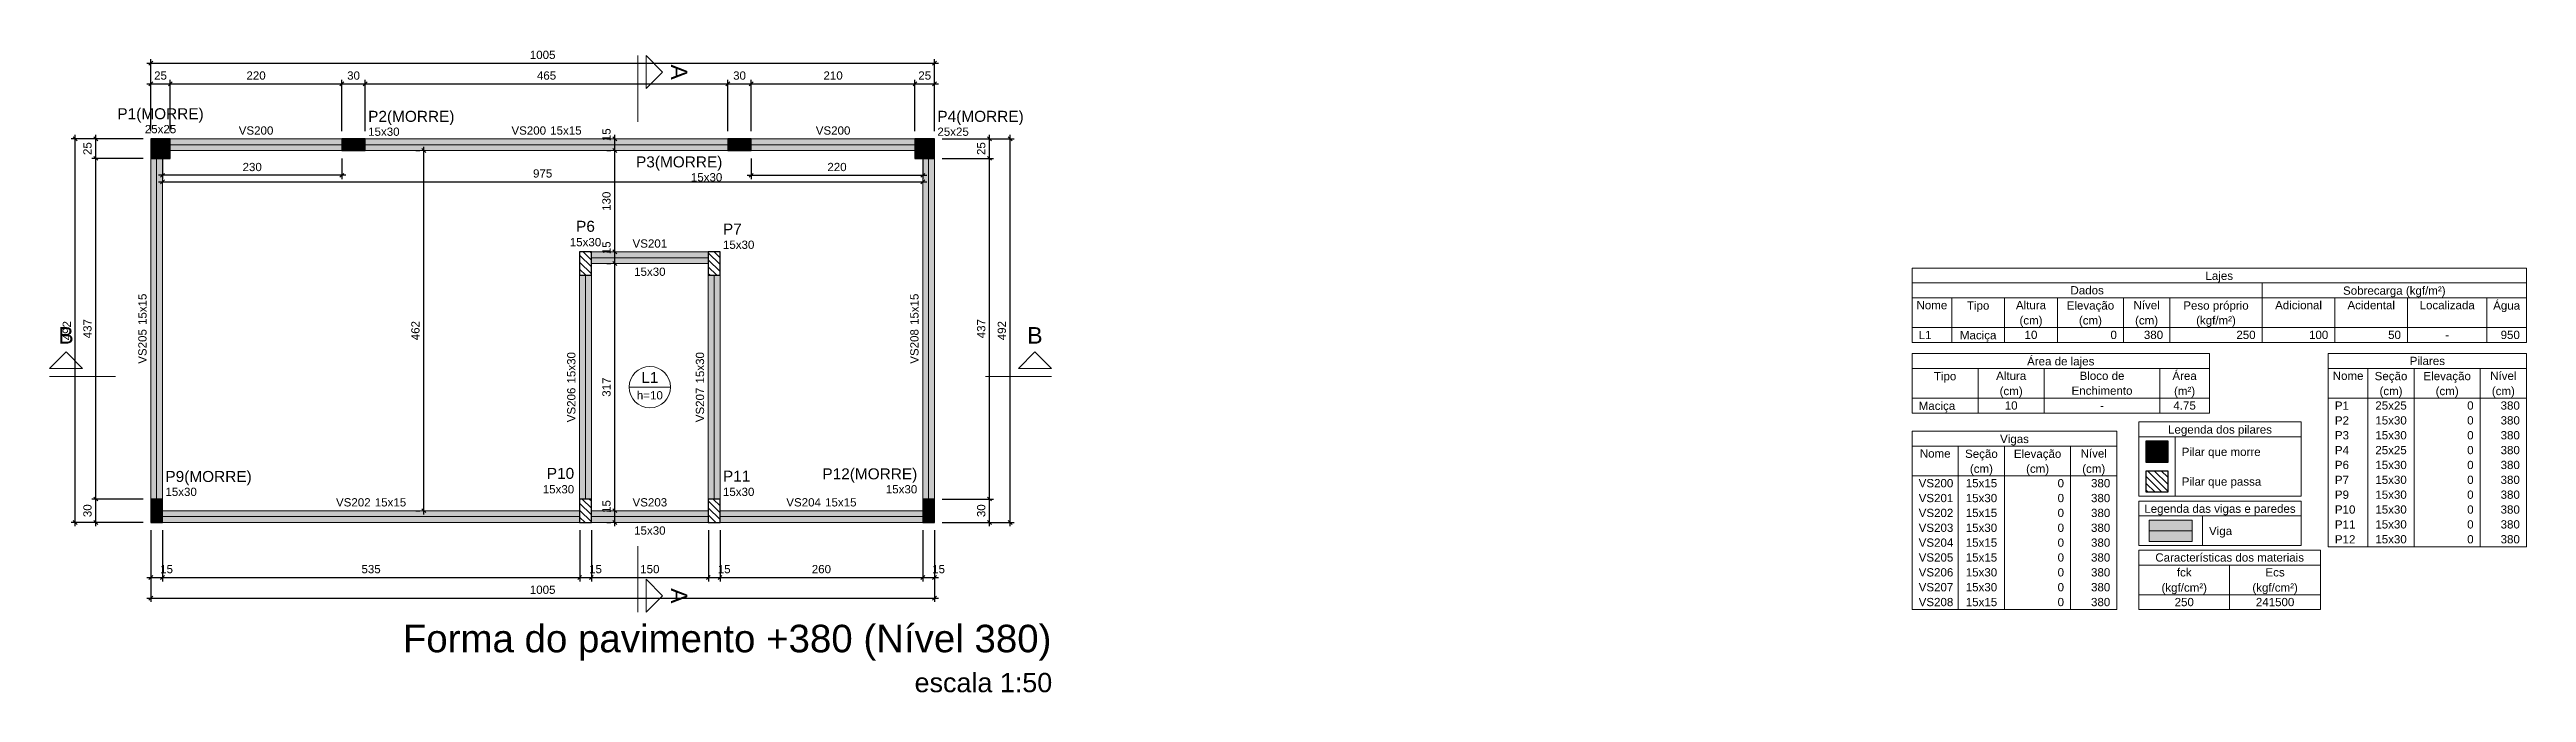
# Model space of a CAD drawing. Header units: inches. Extents: x -52 to 802, y -168 to 85.
# Drawn here: x 21.8 to 85.4, y -61.1 to -44.6 of the extents above; entities that cross this region are included whole.
import ezdxf

# ---------------------------------------------------------------- set-up
doc = ezdxf.new("R2010")
doc.units = ezdxf.units.IN
doc.header["$MEASUREMENT"] = 0
doc.linetypes.add('DOT2', pattern=[3.175, 0, -3.175])
for name, color, linetype, lineweight in [('FO-Cortes', 9, 'Continuous', 5), ('FO-Cotas', 5, 'Continuous', 5), ('FO-Eixos', 5, 'Continuous', 5), ('FO-Hachura pilar que morre', 106, 'Continuous', 5), ('FO-Hachura pilar que passa', 19, 'Continuous', 5), ('FO-Hachura viga', 43, 'Continuous', 5), ('FO-Pilares', 4, 'Continuous', 30), ('FO-Textos das lajes', 3, 'Continuous', 20), ('FO-Textos das vigas', 7, 'Continuous', 5), ('FO-Textos dos pilares', 7, 'Continuous', 5), ('FO-Títulos', 1, 'Continuous', 20), ('FO-Vigas', 1, 'Continuous', 20), ('LC-Textos', 3, 'Continuous', 20)]:
    doc.layers.add(name, color=color, linetype=linetype, lineweight=lineweight)
doc.styles.add('Arial', font='arial.ttf')
doc.styles.get("Standard").update_dxf_attribs({"font": 'arial.ttf'})
doc.dimstyles.new('UM_50.000000', dxfattribs={"dimtxt": 0.18, "dimasz": 0.1, "dimexe": 0.1, "dimexo": 0.2, "dimgap": 0, "dimtad": 1, "dimtih": 1, "dimtoh": 1, "dimdec": 1, "dimlfac": 50, "dimzin": 0, "dimdsep": 46, "dimtxsty": 'Standard', "dimcen": 0.09, "dimdle": 0.1, "dimadec": 1, "dimazin": 2, "dimtfac": 1, "dimtdec": 4, "dimtofl": 0, "dimtmove": 0, "dimatfit": 3, "dimfxl": 1, "dimtolj": 1, "dimarcsym": 0})
pattern_1 = [(135, (24.44374, -56.77773), (-0.0883883, -0.0883883), [])]

msp = doc.modelspace()

# ---------------------------------------------------------------- texts
at = {"layer": 'FO-Cortes', "linetype": 'DOT2', "ltscale": 0.05, "char_height": 0.4236, "width": 0.793288, "attachment_point": 8, "rotation": 270, "line_spacing_factor": 0.798, "style": 'Arial'}
for insert in [(37.7821, -45.2258), (37.7821, -58.6617)]:
    msp.add_mtext('A', dxfattribs=dict(at, insert=insert))
at = {"layer": 'FO-Cortes', "linetype": 'DOT2', "ltscale": 0.05, "char_height": 0.4236, "width": 0.793288, "attachment_point": 8, "line_spacing_factor": 0.798, "style": 'Arial'}
for insert in [(22.2704, -52.1905), (47.1204, -52.1905)]:
    msp.add_mtext('B', dxfattribs=dict(at, insert=insert))
at = {"layer": 'FO-Textos das lajes', "attachment_point": 8, "line_spacing_factor": 0.798, "style": 'Arial'}
for s, insert, char_height, width in [('L1', (37.2437, -53.2018), 0.2824, 0.882424), ('h=10', (37.2437, -53.6254), 0.2118, 1.344518)]:
    msp.add_mtext(s, dxfattribs=dict(at, insert=insert, char_height=char_height, width=width))
at = {"layer": 'FO-Textos das vigas', "linetype": 'Continuous', "char_height": 0.2118, "line_spacing_factor": 0.798, "style": 'Arial'}
for s, insert, width, attachment_point in [('VS200', (27.1437, -46.8318), 1.79269, 8), ('VS200', (34.582, -46.8318), 1.79269, 9), ('15x15', (34.6879, -46.8318), 1.620988, 7), ('VS200', (41.9437, -46.8318), 1.79269, 8), ('VS201', (37.2437, -49.7318), 1.79269, 8), ('15x30', (37.2437, -50.4554), 1.620988, 8), ('Dados', (74.1082, -50.9312), 1.725755, 8), ('Lajes', (77.4967, -50.6197), 1.426003, 8), ('Sobrecarga (kgf/m²)', (81.9867, -51.0007), 5.305315, 8), ('Nome', (70.1263, -51.3124), 1.591886, 8), ('Tipo', (71.3127, -51.3827), 1.161174, 8), ('Altura', (72.6679, -51.3124), 1.559873, 8), ('Elevação', (74.1927, -51.3827), 2.459128, 8), ('Nível', (75.6331, -51.3124), 1.361979, 8), ('Peso próprio', (77.4127, -51.3827), 3.384576, 8), ('Adicional', (79.5303, -51.3124), 2.427116, 8), ('Acidental', (81.3941, -51.3124), 2.459128, 8), ('Localizada', (83.3427, -51.3124), 2.857827, 8), ('Água', (84.8677, -51.3827), 1.393991, 8), ('L1', (69.7875, -52.0749), 0.663528, 7), ('Maciça', (71.3127, -52.1447), 1.894547, 8), ('(cm)', (72.6677, -51.7637), 1.193187, 8), ('10', (72.6679, -52.0749), 0.663528, 8), ('(cm)', (74.1927, -51.7637), 1.193187, 8), ('0', (74.8707, -52.0749), 0.331764, 9), ('(cm)', (75.6327, -51.7637), 1.193187, 8), ('380', (76.0567, -52.0749), 0.995292, 9), ('(kgf/m²)', (77.4127, -51.7637), 2.054609, 8), ('250', (78.4289, -52.0749), 0.995292, 9), ('100', (80.2927, -52.0749), 0.995292, 9), ('50', (82.1566, -52.0749), 0.663528, 9), ('-', (83.3427, -52.0749), 0.197894, 8), ('950', (85.2065, -52.0749), 0.995292, 9), ('Área de lajes', (73.4307, -52.8135), 3.483523, 8), ('Tipo', (70.4647, -53.1955), 1.161174, 8), ('Altura', (72.1596, -53.1251), 1.559873, 8), ('(cm)', (72.1597, -53.5765), 1.193187, 8), ('Enchimento', (74.4894, -53.5064), 3.154669, 8), ('Bloco de', (74.4894, -53.1251), 2.325259, 8), ('Área', (76.6074, -53.1251), 1.260121, 8), ('(m²)', (76.6077, -53.5765), 1.091329, 8), ('Maciça', (69.7877, -53.9575), 1.894547, 7), ('10', (72.1596, -53.8876), 0.663528, 8), ('-', (74.4894, -53.8876), 0.197894, 8), ('4.75', (76.6074, -53.8876), 1.161174, 8), ('Vigas', (72.2447, -54.8065), 1.495849, 8), ('Legenda dos pilares', (77.5157, -54.5648), 2.784388, 8), ('Nome', (70.2111, -55.118), 1.591886, 8), ('Seção', (71.3967, -55.1875), 1.693743, 8), ('Elevação', (72.8377, -55.1875), 2.459128, 8), ('Nível', (74.2776, -55.118), 1.361979, 8), ('Pilar que morre', (76.5355, -55.1368), 4.080116, 7), ('VS200', (69.7875, -55.8805), 1.79269, 7), ('15x15', (71.3971, -55.8805), 1.620988, 8), ('(cm)', (71.3967, -55.5695), 1.193187, 8), ('(cm)', (72.8377, -55.5695), 1.193187, 8), ('0', (73.5151, -55.8805), 0.331764, 9), ('(cm)', (74.2777, -55.5695), 1.193187, 8), ('380', (74.7012, -55.8805), 0.995292, 9), ('Pilar que passa', (76.5355, -55.8998), 4.117949, 7), ('VS202', (30.082, -56.3718), 1.79269, 9), ('15x15', (30.1879, -56.3718), 1.620988, 7), ('VS203', (37.2437, -56.3718), 1.79269, 8), ('VS204', (41.632, -56.3718), 1.79269, 9), ('15x15', (41.7379, -56.3718), 1.620988, 7), ('VS201', (69.7875, -56.2618), 1.79269, 7), ('VS202', (69.7875, -56.643), 1.79269, 7), ('15x30', (71.3971, -56.2618), 1.620988, 8), ('15x15', (71.3971, -56.643), 1.620988, 8), ('0', (73.5151, -56.2618), 0.331764, 9), ('0', (73.5151, -56.643), 0.331764, 9), ('380', (74.7012, -56.2618), 0.995292, 9), ('380', (74.7012, -56.643), 0.995292, 9), ('Legenda das vigas e paredes', (77.5148, -56.5957), 4.541666, 8), ('15x30', (37.2437, -57.0954), 1.620988, 8), ('VS203', (69.7875, -57.0242), 1.79269, 7), ('15x30', (71.3971, -57.0242), 1.620988, 8), ('0', (73.5151, -57.0242), 0.331764, 9), ('380', (74.7012, -57.0242), 0.995292, 9), ('Viga', (77.2341, -57.1677), 1.196097, 7), ('VS204', (69.7875, -57.4055), 1.79269, 7), ('VS205', (69.7875, -57.7867), 1.79269, 7), ('15x15', (71.3971, -57.4055), 1.620988, 8), ('15x15', (71.3971, -57.7867), 1.620988, 8), ('0', (73.5151, -57.4055), 0.331764, 9), ('0', (73.5151, -57.7867), 0.331764, 9), ('380', (74.7012, -57.4055), 0.995292, 9), ('380', (74.7012, -57.7867), 0.995292, 9), ('Características dos materiais', (77.7636, -57.7867), 7.703329, 8), ('VS206', (69.7875, -58.168), 1.79269, 7), ('VS207', (69.7875, -58.5492), 1.79269, 7), ('15x30', (71.3971, -58.168), 1.620988, 8), ('15x30', (71.3971, -58.5492), 1.620988, 8), ('0', (73.5151, -58.168), 0.331764, 9), ('0', (73.5151, -58.5492), 0.331764, 9), ('380', (74.7012, -58.168), 0.995292, 9), ('380', (74.7012, -58.5492), 0.995292, 9), ('(kgf/cm²)', (76.5985, -58.6194), 2.354361, 8), ('fck', (76.5987, -58.168), 0.765386, 8), ('(kgf/cm²)', (78.9285, -58.6194), 2.354361, 8), ('Ecs', (78.9285, -58.168), 0.998202, 8), ('VS208', (69.7875, -58.9304), 1.79269, 7), ('15x15', (71.3971, -58.9304), 1.620988, 8), ('0', (73.5151, -58.9304), 0.331764, 9), ('380', (74.7012, -58.9304), 0.995292, 9), ('250', (76.5987, -58.9304), 0.995292, 8), ('241500', (78.9285, -58.9304), 1.990584, 8)]:
    msp.add_mtext(s, dxfattribs=dict(at, insert=insert, width=width, attachment_point=attachment_point))
at = {"layer": 'FO-Textos das vigas', "linetype": 'Continuous', "char_height": 0.2118, "rotation": 90, "line_spacing_factor": 0.798, "style": 'Arial'}
for s, insert, width, attachment_point in [('15x15', (24.3378, -51.7136), 1.620988, 7), ('15x15', (44.1378, -51.7136), 1.620988, 7), ('VS205', (24.3378, -51.8195), 1.79269, 9), ('VS208', (44.1378, -51.8195), 1.79269, 9), ('15x30', (35.3378, -53.2136), 1.620988, 7), ('15x30', (38.6378, -53.2136), 1.620988, 7), ('VS206', (35.3378, -53.3195), 1.79269, 9), ('VS207', (38.6378, -53.3195), 1.79269, 9)]:
    msp.add_mtext(s, dxfattribs=dict(at, insert=insert, width=width, attachment_point=attachment_point))
at = {"layer": 'FO-Textos dos pilares', "linetype": 'Continuous', "line_spacing_factor": 0.798, "style": 'Arial'}
for s, insert, char_height, width, attachment_point in [('P1(MORRE)', (24.6937, -46.5187), 0.2824, 4.450823, 8), ('P2(MORRE)', (30.0187, -46.5857), 0.2824, 4.450823, 7), ('P4(MORRE)', (44.6187, -46.5857), 0.2824, 4.450823, 7), ('25x25', (24.6937, -46.7965), 0.2118, 1.620988, 8), ('15x30', (30.0187, -46.8627), 0.2118, 1.620988, 7), ('25x25', (44.6187, -46.8627), 0.2118, 1.620988, 7), ('P3(MORRE)', (39.1027, -47.7547), 0.2824, 4.450823, 9), ('15x30', (39.1025, -48.032), 0.2118, 1.620988, 9), ('15x30', (35.5937, -49.6965), 0.2118, 1.620988, 8), ('P6', (35.5937, -49.3259), 0.2824, 0.97144, 8), ('15x30', (39.1187, -49.7627), 0.2118, 1.620988, 7), ('P7', (39.1187, -49.3921), 0.2824, 0.97144, 7), ('Pilares', (82.8343, -52.7439), 0.2118, 1.827613, 8), ('Nome', (80.8011, -53.1251), 0.2118, 1.591886, 8), ('Seção', (81.9025, -53.1946), 0.2118, 1.693743, 8), ('(cm)', (81.9025, -53.5766), 0.2118, 1.193187, 8), ('Elevação', (83.3425, -53.1946), 0.2118, 2.459128, 8), ('(cm)', (83.3425, -53.5766), 0.2118, 1.193187, 8), ('Nível', (84.7829, -53.1251), 0.2118, 1.361979, 8), ('(cm)', (84.7825, -53.5766), 0.2118, 1.193187, 8), ('P1', (80.4622, -53.8876), 0.2118, 0.730463, 7), ('25x25', (81.9024, -53.8876), 0.2118, 1.620988, 8), ('0', (84.0204, -53.8876), 0.2118, 0.331764, 9), ('380', (85.2065, -53.8876), 0.2118, 0.995292, 9), ('P2', (80.4622, -54.2689), 0.2118, 0.730463, 7), ('P3', (80.4622, -54.6501), 0.2118, 0.730463, 7), ('15x30', (81.9024, -54.2689), 0.2118, 1.620988, 8), ('15x30', (81.9024, -54.6501), 0.2118, 1.620988, 8), ('0', (84.0204, -54.2689), 0.2118, 0.331764, 9), ('0', (84.0204, -54.6501), 0.2118, 0.331764, 9), ('380', (85.2065, -54.2689), 0.2118, 0.995292, 9), ('380', (85.2065, -54.6501), 0.2118, 0.995292, 9), ('P4', (80.4622, -55.0313), 0.2118, 0.730463, 7), ('P6', (80.4622, -55.4126), 0.2118, 0.730463, 7), ('25x25', (81.9024, -55.0313), 0.2118, 1.620988, 8), ('15x30', (81.9024, -55.4126), 0.2118, 1.620988, 8), ('0', (84.0204, -55.0313), 0.2118, 0.331764, 9), ('0', (84.0204, -55.4126), 0.2118, 0.331764, 9), ('380', (85.2065, -55.0313), 0.2118, 0.995292, 9), ('380', (85.2065, -55.4126), 0.2118, 0.995292, 9), ('15x30', (24.8187, -56.1027), 0.2118, 1.620988, 7), ('P9(MORRE)', (24.8187, -55.8257), 0.2824, 4.450823, 7), ('15x30', (35.3025, -56.0365), 0.2118, 1.620988, 9), ('P10', (35.3025, -55.6659), 0.2824, 0.97144, 9), ('15x30', (39.1187, -56.1027), 0.2118, 1.620988, 7), ('P11', (39.1187, -55.7321), 0.2824, 1.412653, 7), ('P12(MORRE)', (44.1027, -55.7587), 0.2824, 4.892035, 9), ('15x30', (44.1025, -56.0365), 0.2118, 1.620988, 9), ('P7', (80.4622, -55.7938), 0.2118, 0.730463, 7), ('15x30', (81.9024, -55.7938), 0.2118, 1.620988, 8), ('0', (84.0204, -55.7938), 0.2118, 0.331764, 9), ('380', (85.2065, -55.7938), 0.2118, 0.995292, 9), ('P9', (80.4622, -56.1751), 0.2118, 0.730463, 7), ('P10', (80.4622, -56.5563), 0.2118, 0.730463, 7), ('15x30', (81.9024, -56.1751), 0.2118, 1.620988, 8), ('15x30', (81.9024, -56.5563), 0.2118, 1.620988, 8), ('0', (84.0204, -56.1751), 0.2118, 0.331764, 9), ('0', (84.0204, -56.5563), 0.2118, 0.331764, 9), ('380', (85.2065, -56.1751), 0.2118, 0.995292, 9), ('380', (85.2065, -56.5563), 0.2118, 0.995292, 9), ('P11', (80.4622, -56.9375), 0.2118, 1.062227, 7), ('P12', (80.4622, -57.3188), 0.2118, 1.062227, 7), ('15x30', (81.9024, -56.9375), 0.2118, 1.620988, 8), ('15x30', (81.9024, -57.3188), 0.2118, 1.620988, 8), ('0', (84.0204, -56.9375), 0.2118, 0.331764, 9), ('0', (84.0204, -57.3188), 0.2118, 0.331764, 9), ('380', (85.2065, -56.9375), 0.2118, 0.995292, 9), ('380', (85.2065, -57.3188), 0.2118, 0.995292, 9)]:
    msp.add_mtext(s, dxfattribs=dict(at, insert=insert, char_height=char_height, width=width, attachment_point=attachment_point))
at = {"layer": 'FO-Títulos', "linetype": 'Continuous', "insert": (47.5437, -60.3233), "char_height": 0.706, "width": 33.426025, "attachment_point": 9, "line_spacing_factor": 0.798, "style": 'Arial'}
msp.add_mtext('Forma do pavimento +380 (Nível 380)', dxfattribs=at)
at = {"layer": 'LC-Textos', "linetype": 'Continuous', "insert": (44.0337, -61.1416), "char_height": 0.4942, "width": 3.464164, "attachment_point": 7, "line_spacing_factor": 0.798, "style": 'Arial'}
msp.add_mtext('escala 1:50', dxfattribs=at)

# ---------------------------------------------------------------- blocks, each defined once
blk = doc.blocks.new('_Oblique')
at = {"color": 0, "linetype": 'ByBlock', "lineweight": -2}
blk.add_line((-0.5, -0.5), (0.5, 0.5), dxfattribs=at)
blk = doc.blocks.new('*D225')
at = {"layer": 'Defpoints', "color": 0, "transparency": 16777216}
for p in [(24.944, -45.526), (24.444, -46.938), (24.944, -46.938)]:
    blk.add_point(p, dxfattribs=at)
at = {"layer": 'FO-Cotas', "color": 0, "lineweight": -2, "transparency": 16777216}
for p, q in [((24.344, -45.526), (25.044, -45.526)), ((24.444, -46.738), (24.444, -45.426)), ((24.944, -46.738), (24.944, -45.426))]:
    blk.add_line(p, q, dxfattribs=at)
at = {"layer": 'FO-Cotas', "color": 0, "lineweight": -2, "transparency": 16777216, "xscale": 0.1, "yscale": 0.1, "zscale": 0.1, "rotation": 180}
blk.add_blockref('_Oblique', (24.444, -45.526), dxfattribs=at)
at = {"layer": 'FO-Cotas', "color": 0, "lineweight": -2, "transparency": 16777216, "xscale": 0.1, "yscale": 0.1, "zscale": 0.1}
blk.add_blockref('_Oblique', (24.944, -45.526), dxfattribs=at)
at = {"layer": 'FO-Cotas', "transparency": 16777216, "insert": (24.694, -45.314), "char_height": 0.2118, "attachment_point": 5, "rotation": 0.00573, "style": 'Arial'}
blk.add_mtext('\\A1;25', dxfattribs=at)
blk = doc.blocks.new('*D226')
at = {"layer": 'Defpoints', "color": 0, "transparency": 16777216}
for p in [(29.344, -45.526), (24.944, -46.938), (29.344, -46.938)]:
    blk.add_point(p, dxfattribs=at)
at = {"layer": 'FO-Cotas', "color": 0, "lineweight": -2, "transparency": 16777216}
for p, q in [((24.844, -45.526), (29.444, -45.526)), ((24.944, -46.738), (24.944, -45.426)), ((29.344, -46.738), (29.344, -45.426))]:
    blk.add_line(p, q, dxfattribs=at)
at = {"layer": 'FO-Cotas', "color": 0, "lineweight": -2, "transparency": 16777216, "xscale": 0.1, "yscale": 0.1, "zscale": 0.1, "rotation": 180}
blk.add_blockref('_Oblique', (24.944, -45.526), dxfattribs=at)
at = {"layer": 'FO-Cotas', "color": 0, "lineweight": -2, "transparency": 16777216, "xscale": 0.1, "yscale": 0.1, "zscale": 0.1}
blk.add_blockref('_Oblique', (29.344, -45.526), dxfattribs=at)
at = {"layer": 'FO-Cotas', "transparency": 16777216, "insert": (27.144, -45.314), "char_height": 0.2118, "attachment_point": 5, "rotation": 0.00573, "style": 'Arial'}
blk.add_mtext('\\A1;220', dxfattribs=at)
blk = doc.blocks.new('*D227')
at = {"layer": 'Defpoints', "color": 0, "transparency": 16777216}
for p in [(29.944, -45.526), (29.344, -46.938), (29.944, -46.938)]:
    blk.add_point(p, dxfattribs=at)
at = {"layer": 'FO-Cotas', "color": 0, "lineweight": -2, "transparency": 16777216}
for p, q in [((29.244, -45.526), (30.044, -45.526)), ((29.344, -46.738), (29.344, -45.426)), ((29.944, -46.738), (29.944, -45.426))]:
    blk.add_line(p, q, dxfattribs=at)
at = {"layer": 'FO-Cotas', "color": 0, "lineweight": -2, "transparency": 16777216, "xscale": 0.1, "yscale": 0.1, "zscale": 0.1, "rotation": 180}
blk.add_blockref('_Oblique', (29.344, -45.526), dxfattribs=at)
at = {"layer": 'FO-Cotas', "color": 0, "lineweight": -2, "transparency": 16777216, "xscale": 0.1, "yscale": 0.1, "zscale": 0.1}
blk.add_blockref('_Oblique', (29.944, -45.526), dxfattribs=at)
at = {"layer": 'FO-Cotas', "transparency": 16777216, "insert": (29.644, -45.314), "char_height": 0.2118, "attachment_point": 5, "rotation": 0.00573, "style": 'Arial'}
blk.add_mtext('\\A1;30', dxfattribs=at)
blk = doc.blocks.new('*D228')
at = {"layer": 'Defpoints', "color": 0, "transparency": 16777216}
for p in [(39.244, -45.526), (29.944, -46.938), (39.244, -46.938)]:
    blk.add_point(p, dxfattribs=at)
at = {"layer": 'FO-Cotas', "color": 0, "lineweight": -2, "transparency": 16777216}
for p, q in [((29.844, -45.526), (39.344, -45.526)), ((29.944, -46.738), (29.944, -45.426)), ((39.244, -46.738), (39.244, -45.426))]:
    blk.add_line(p, q, dxfattribs=at)
at = {"layer": 'FO-Cotas', "color": 0, "lineweight": -2, "transparency": 16777216, "xscale": 0.1, "yscale": 0.1, "zscale": 0.1, "rotation": 180}
blk.add_blockref('_Oblique', (29.944, -45.526), dxfattribs=at)
at = {"layer": 'FO-Cotas', "color": 0, "lineweight": -2, "transparency": 16777216, "xscale": 0.1, "yscale": 0.1, "zscale": 0.1}
blk.add_blockref('_Oblique', (39.244, -45.526), dxfattribs=at)
at = {"layer": 'FO-Cotas', "transparency": 16777216, "insert": (34.594, -45.314), "char_height": 0.2118, "attachment_point": 5, "rotation": 0.00573, "style": 'Arial'}
blk.add_mtext('\\A1;465', dxfattribs=at)
blk = doc.blocks.new('*D229')
at = {"layer": 'Defpoints', "color": 0, "transparency": 16777216}
for p in [(39.844, -45.526), (39.244, -46.938), (39.844, -46.938)]:
    blk.add_point(p, dxfattribs=at)
at = {"layer": 'FO-Cotas', "color": 0, "lineweight": -2, "transparency": 16777216}
for p, q in [((39.144, -45.526), (39.944, -45.526)), ((39.244, -46.738), (39.244, -45.426)), ((39.844, -46.738), (39.844, -45.426))]:
    blk.add_line(p, q, dxfattribs=at)
at = {"layer": 'FO-Cotas', "color": 0, "lineweight": -2, "transparency": 16777216, "xscale": 0.1, "yscale": 0.1, "zscale": 0.1, "rotation": 180}
blk.add_blockref('_Oblique', (39.244, -45.526), dxfattribs=at)
at = {"layer": 'FO-Cotas', "color": 0, "lineweight": -2, "transparency": 16777216, "xscale": 0.1, "yscale": 0.1, "zscale": 0.1}
blk.add_blockref('_Oblique', (39.844, -45.526), dxfattribs=at)
at = {"layer": 'FO-Cotas', "transparency": 16777216, "insert": (39.544, -45.314), "char_height": 0.2118, "attachment_point": 5, "rotation": 0.00573, "style": 'Arial'}
blk.add_mtext('\\A1;30', dxfattribs=at)
blk = doc.blocks.new('*D230')
at = {"layer": 'Defpoints', "color": 0, "transparency": 16777216}
for p in [(44.044, -45.526), (39.844, -46.938), (44.044, -46.938)]:
    blk.add_point(p, dxfattribs=at)
at = {"layer": 'FO-Cotas', "color": 0, "lineweight": -2, "transparency": 16777216}
for p, q in [((39.744, -45.526), (44.144, -45.526)), ((39.844, -46.738), (39.844, -45.426)), ((44.044, -46.738), (44.044, -45.426))]:
    blk.add_line(p, q, dxfattribs=at)
at = {"layer": 'FO-Cotas', "color": 0, "lineweight": -2, "transparency": 16777216, "xscale": 0.1, "yscale": 0.1, "zscale": 0.1, "rotation": 180}
blk.add_blockref('_Oblique', (39.844, -45.526), dxfattribs=at)
at = {"layer": 'FO-Cotas', "color": 0, "lineweight": -2, "transparency": 16777216, "xscale": 0.1, "yscale": 0.1, "zscale": 0.1}
blk.add_blockref('_Oblique', (44.044, -45.526), dxfattribs=at)
at = {"layer": 'FO-Cotas', "transparency": 16777216, "insert": (41.944, -45.314), "char_height": 0.2118, "attachment_point": 5, "rotation": 0.00573, "style": 'Arial'}
blk.add_mtext('\\A1;210', dxfattribs=at)
blk = doc.blocks.new('*D231')
at = {"layer": 'Defpoints', "color": 0, "transparency": 16777216}
for p in [(44.544, -45.526), (44.044, -46.938), (44.544, -46.938)]:
    blk.add_point(p, dxfattribs=at)
at = {"layer": 'FO-Cotas', "color": 0, "lineweight": -2, "transparency": 16777216}
for p, q in [((43.944, -45.526), (44.644, -45.526)), ((44.044, -46.738), (44.044, -45.426)), ((44.544, -46.738), (44.544, -45.426))]:
    blk.add_line(p, q, dxfattribs=at)
at = {"layer": 'FO-Cotas', "color": 0, "lineweight": -2, "transparency": 16777216, "xscale": 0.1, "yscale": 0.1, "zscale": 0.1, "rotation": 180}
blk.add_blockref('_Oblique', (44.044, -45.526), dxfattribs=at)
at = {"layer": 'FO-Cotas', "color": 0, "lineweight": -2, "transparency": 16777216, "xscale": 0.1, "yscale": 0.1, "zscale": 0.1}
blk.add_blockref('_Oblique', (44.544, -45.526), dxfattribs=at)
at = {"layer": 'FO-Cotas', "transparency": 16777216, "insert": (44.294, -45.314), "char_height": 0.2118, "attachment_point": 5, "rotation": 0.00573, "style": 'Arial'}
blk.add_mtext('\\A1;25', dxfattribs=at)
blk = doc.blocks.new('*D232')
at = {"layer": 'Defpoints', "color": 0, "transparency": 16777216}
for p in [(44.544, -44.996), (24.444, -46.938), (44.544, -46.938)]:
    blk.add_point(p, dxfattribs=at)
at = {"layer": 'FO-Cotas', "color": 0, "lineweight": -2, "transparency": 16777216}
for p, q in [((24.344, -44.996), (44.644, -44.996)), ((24.444, -46.738), (24.444, -44.896)), ((44.544, -46.738), (44.544, -44.896))]:
    blk.add_line(p, q, dxfattribs=at)
at = {"layer": 'FO-Cotas', "color": 0, "lineweight": -2, "transparency": 16777216, "xscale": 0.1, "yscale": 0.1, "zscale": 0.1, "rotation": 180}
blk.add_blockref('_Oblique', (24.444, -44.996), dxfattribs=at)
at = {"layer": 'FO-Cotas', "color": 0, "lineweight": -2, "transparency": 16777216, "xscale": 0.1, "yscale": 0.1, "zscale": 0.1}
blk.add_blockref('_Oblique', (44.544, -44.996), dxfattribs=at)
at = {"layer": 'FO-Cotas', "transparency": 16777216, "insert": (34.494, -44.784), "char_height": 0.2118, "attachment_point": 5, "rotation": 0.00573, "style": 'Arial'}
blk.add_mtext('\\A1;1005', dxfattribs=at)
blk = doc.blocks.new('*D200')
at = {"layer": 'Defpoints', "color": 0, "transparency": 16777216}
for p in [(24.444, -56.778), (24.744, -56.778), (24.744, -58.19)]:
    blk.add_point(p, dxfattribs=at)
at = {"layer": 'FO-Cotas', "color": 0, "lineweight": -2, "transparency": 16777216}
for p, q in [((24.444, -56.978), (24.444, -58.29)), ((24.744, -56.978), (24.744, -58.29)), ((24.344, -58.19), (24.844, -58.19))]:
    blk.add_line(p, q, dxfattribs=at)
at = {"layer": 'FO-Cotas', "color": 0, "lineweight": -2, "transparency": 16777216, "xscale": 0.1, "yscale": 0.1, "zscale": 0.1, "rotation": 180}
blk.add_blockref('_Oblique', (24.444, -58.19), dxfattribs=at)
at = {"layer": 'FO-Cotas', "color": 0, "lineweight": -2, "transparency": 16777216, "xscale": 0.1, "yscale": 0.1, "zscale": 0.1}
blk.add_blockref('_Oblique', (24.744, -58.19), dxfattribs=at)
at = {"layer": 'FO-Cotas', "transparency": 16777216, "insert": (24.85, -57.978), "char_height": 0.2118, "attachment_point": 5, "rotation": 0.00573, "style": 'Arial'}
blk.add_mtext('\\A1;15', dxfattribs=at)
blk = doc.blocks.new('*D201')
at = {"layer": 'Defpoints', "color": 0, "transparency": 16777216}
for p in [(24.744, -56.778), (35.444, -56.778), (35.444, -58.19)]:
    blk.add_point(p, dxfattribs=at)
at = {"layer": 'FO-Cotas', "color": 0, "lineweight": -2, "transparency": 16777216}
for p, q in [((24.744, -56.978), (24.744, -58.29)), ((35.444, -56.978), (35.444, -58.29)), ((24.644, -58.19), (35.544, -58.19))]:
    blk.add_line(p, q, dxfattribs=at)
at = {"layer": 'FO-Cotas', "color": 0, "lineweight": -2, "transparency": 16777216, "xscale": 0.1, "yscale": 0.1, "zscale": 0.1, "rotation": 180}
blk.add_blockref('_Oblique', (24.744, -58.19), dxfattribs=at)
at = {"layer": 'FO-Cotas', "color": 0, "lineweight": -2, "transparency": 16777216, "xscale": 0.1, "yscale": 0.1, "zscale": 0.1}
blk.add_blockref('_Oblique', (35.444, -58.19), dxfattribs=at)
at = {"layer": 'FO-Cotas', "transparency": 16777216, "insert": (30.094, -57.978), "char_height": 0.2118, "attachment_point": 5, "rotation": 0.00573, "style": 'Arial'}
blk.add_mtext('\\A1;535', dxfattribs=at)
blk = doc.blocks.new('*D202')
at = {"layer": 'Defpoints', "color": 0, "transparency": 16777216}
for p in [(35.444, -56.778), (35.744, -56.778), (35.744, -58.19)]:
    blk.add_point(p, dxfattribs=at)
at = {"layer": 'FO-Cotas', "color": 0, "lineweight": -2, "transparency": 16777216}
for p, q in [((35.444, -56.978), (35.444, -58.29)), ((35.744, -56.978), (35.744, -58.29)), ((35.344, -58.19), (35.844, -58.19))]:
    blk.add_line(p, q, dxfattribs=at)
at = {"layer": 'FO-Cotas', "color": 0, "lineweight": -2, "transparency": 16777216, "xscale": 0.1, "yscale": 0.1, "zscale": 0.1, "rotation": 180}
blk.add_blockref('_Oblique', (35.444, -58.19), dxfattribs=at)
at = {"layer": 'FO-Cotas', "color": 0, "lineweight": -2, "transparency": 16777216, "xscale": 0.1, "yscale": 0.1, "zscale": 0.1}
blk.add_blockref('_Oblique', (35.744, -58.19), dxfattribs=at)
at = {"layer": 'FO-Cotas', "transparency": 16777216, "insert": (35.85, -57.978), "char_height": 0.2118, "attachment_point": 5, "rotation": 0.00573, "style": 'Arial'}
blk.add_mtext('\\A1;15', dxfattribs=at)
blk = doc.blocks.new('*D203')
at = {"layer": 'Defpoints', "color": 0, "transparency": 16777216}
for p in [(35.744, -56.778), (38.744, -56.778), (38.744, -58.19)]:
    blk.add_point(p, dxfattribs=at)
at = {"layer": 'FO-Cotas', "color": 0, "lineweight": -2, "transparency": 16777216}
for p, q in [((35.744, -56.978), (35.744, -58.29)), ((38.744, -56.978), (38.744, -58.29)), ((35.644, -58.19), (38.844, -58.19))]:
    blk.add_line(p, q, dxfattribs=at)
at = {"layer": 'FO-Cotas', "color": 0, "lineweight": -2, "transparency": 16777216, "xscale": 0.1, "yscale": 0.1, "zscale": 0.1, "rotation": 180}
blk.add_blockref('_Oblique', (35.744, -58.19), dxfattribs=at)
at = {"layer": 'FO-Cotas', "color": 0, "lineweight": -2, "transparency": 16777216, "xscale": 0.1, "yscale": 0.1, "zscale": 0.1}
blk.add_blockref('_Oblique', (38.744, -58.19), dxfattribs=at)
at = {"layer": 'FO-Cotas', "transparency": 16777216, "insert": (37.244, -57.978), "char_height": 0.2118, "attachment_point": 5, "rotation": 0.00573, "style": 'Arial'}
blk.add_mtext('\\A1;150', dxfattribs=at)
blk = doc.blocks.new('*D204')
at = {"layer": 'Defpoints', "color": 0, "transparency": 16777216}
for p in [(38.744, -56.778), (39.044, -56.778), (39.044, -58.19)]:
    blk.add_point(p, dxfattribs=at)
at = {"layer": 'FO-Cotas', "color": 0, "lineweight": -2, "transparency": 16777216}
for p, q in [((38.744, -56.978), (38.744, -58.29)), ((39.044, -56.978), (39.044, -58.29)), ((38.644, -58.19), (39.144, -58.19))]:
    blk.add_line(p, q, dxfattribs=at)
at = {"layer": 'FO-Cotas', "color": 0, "lineweight": -2, "transparency": 16777216, "xscale": 0.1, "yscale": 0.1, "zscale": 0.1, "rotation": 180}
blk.add_blockref('_Oblique', (38.744, -58.19), dxfattribs=at)
at = {"layer": 'FO-Cotas', "color": 0, "lineweight": -2, "transparency": 16777216, "xscale": 0.1, "yscale": 0.1, "zscale": 0.1}
blk.add_blockref('_Oblique', (39.044, -58.19), dxfattribs=at)
at = {"layer": 'FO-Cotas', "transparency": 16777216, "insert": (39.15, -57.978), "char_height": 0.2118, "attachment_point": 5, "rotation": 0.00573, "style": 'Arial'}
blk.add_mtext('\\A1;15', dxfattribs=at)
blk = doc.blocks.new('*D205')
at = {"layer": 'Defpoints', "color": 0, "transparency": 16777216}
for p in [(39.044, -56.778), (44.244, -56.778), (44.244, -58.19)]:
    blk.add_point(p, dxfattribs=at)
at = {"layer": 'FO-Cotas', "color": 0, "lineweight": -2, "transparency": 16777216}
for p, q in [((39.044, -56.978), (39.044, -58.29)), ((44.244, -56.978), (44.244, -58.29)), ((38.944, -58.19), (44.344, -58.19))]:
    blk.add_line(p, q, dxfattribs=at)
at = {"layer": 'FO-Cotas', "color": 0, "lineweight": -2, "transparency": 16777216, "xscale": 0.1, "yscale": 0.1, "zscale": 0.1, "rotation": 180}
blk.add_blockref('_Oblique', (39.044, -58.19), dxfattribs=at)
at = {"layer": 'FO-Cotas', "color": 0, "lineweight": -2, "transparency": 16777216, "xscale": 0.1, "yscale": 0.1, "zscale": 0.1}
blk.add_blockref('_Oblique', (44.244, -58.19), dxfattribs=at)
at = {"layer": 'FO-Cotas', "transparency": 16777216, "insert": (41.644, -57.978), "char_height": 0.2118, "attachment_point": 5, "rotation": 0.00573, "style": 'Arial'}
blk.add_mtext('\\A1;260', dxfattribs=at)
blk = doc.blocks.new('*D206')
at = {"layer": 'Defpoints', "color": 0, "transparency": 16777216}
for p in [(44.244, -56.778), (44.544, -56.778), (44.544, -58.19)]:
    blk.add_point(p, dxfattribs=at)
at = {"layer": 'FO-Cotas', "color": 0, "lineweight": -2, "transparency": 16777216}
for p, q in [((44.244, -56.978), (44.244, -58.29)), ((44.544, -56.978), (44.544, -58.29)), ((44.144, -58.19), (44.644, -58.19))]:
    blk.add_line(p, q, dxfattribs=at)
at = {"layer": 'FO-Cotas', "color": 0, "lineweight": -2, "transparency": 16777216, "xscale": 0.1, "yscale": 0.1, "zscale": 0.1, "rotation": 180}
blk.add_blockref('_Oblique', (44.244, -58.19), dxfattribs=at)
at = {"layer": 'FO-Cotas', "color": 0, "lineweight": -2, "transparency": 16777216, "xscale": 0.1, "yscale": 0.1, "zscale": 0.1}
blk.add_blockref('_Oblique', (44.544, -58.19), dxfattribs=at)
at = {"layer": 'FO-Cotas', "transparency": 16777216, "insert": (44.65, -57.978), "char_height": 0.2118, "attachment_point": 5, "rotation": 0.00573, "style": 'Arial'}
blk.add_mtext('\\A1;15', dxfattribs=at)
blk = doc.blocks.new('*D207')
at = {"layer": 'Defpoints', "color": 0, "transparency": 16777216}
for p in [(24.444, -56.778), (44.544, -56.778), (44.544, -58.719)]:
    blk.add_point(p, dxfattribs=at)
at = {"layer": 'FO-Cotas', "color": 0, "lineweight": -2, "transparency": 16777216}
for p, q in [((24.444, -56.978), (24.444, -58.819)), ((44.544, -56.978), (44.544, -58.819)), ((24.344, -58.719), (44.644, -58.719))]:
    blk.add_line(p, q, dxfattribs=at)
at = {"layer": 'FO-Cotas', "color": 0, "lineweight": -2, "transparency": 16777216, "xscale": 0.1, "yscale": 0.1, "zscale": 0.1, "rotation": 180}
blk.add_blockref('_Oblique', (24.444, -58.719), dxfattribs=at)
at = {"layer": 'FO-Cotas', "color": 0, "lineweight": -2, "transparency": 16777216, "xscale": 0.1, "yscale": 0.1, "zscale": 0.1}
blk.add_blockref('_Oblique', (44.544, -58.719), dxfattribs=at)
at = {"layer": 'FO-Cotas', "transparency": 16777216, "insert": (34.494, -58.507), "char_height": 0.2118, "attachment_point": 5, "rotation": 0.00573, "style": 'Arial'}
blk.add_mtext('\\A1;1005', dxfattribs=at)
blk = doc.blocks.new('*D208')
at = {"layer": 'Defpoints', "color": 0, "transparency": 16777216}
for p in [(23.032, -56.178), (24.444, -56.178), (24.444, -56.778)]:
    blk.add_point(p, dxfattribs=at)
at = {"layer": 'FO-Cotas', "color": 0, "lineweight": -2, "transparency": 16777216}
for p, q in [((24.244, -56.178), (22.932, -56.178)), ((23.032, -56.878), (23.032, -56.078)), ((24.244, -56.778), (22.932, -56.778))]:
    blk.add_line(p, q, dxfattribs=at)
at = {"layer": 'FO-Cotas', "color": 0, "lineweight": -2, "transparency": 16777216, "xscale": 0.1, "yscale": 0.1, "zscale": 0.1}
for p, rotation in [((23.032, -56.178), 90), ((23.032, -56.778), 270)]:
    blk.add_blockref('_Oblique', p, dxfattribs=dict(at, rotation=rotation))
at = {"layer": 'FO-Cotas', "transparency": 16777216, "insert": (22.82, -56.478), "char_height": 0.2118, "attachment_point": 5, "rotation": 90, "style": 'Arial'}
blk.add_mtext('\\A1;30', dxfattribs=at)
blk = doc.blocks.new('*D209')
at = {"layer": 'Defpoints', "color": 0, "transparency": 16777216}
for p in [(23.032, -47.438), (24.444, -47.438), (24.444, -56.178)]:
    blk.add_point(p, dxfattribs=at)
at = {"layer": 'FO-Cotas', "color": 0, "lineweight": -2, "transparency": 16777216}
for p, q in [((24.244, -47.438), (22.932, -47.438)), ((23.032, -56.278), (23.032, -47.338)), ((24.244, -56.178), (22.932, -56.178))]:
    blk.add_line(p, q, dxfattribs=at)
at = {"layer": 'FO-Cotas', "color": 0, "lineweight": -2, "transparency": 16777216, "xscale": 0.1, "yscale": 0.1, "zscale": 0.1}
for p, rotation in [((23.032, -47.438), 90), ((23.032, -56.178), 270)]:
    blk.add_blockref('_Oblique', p, dxfattribs=dict(at, rotation=rotation))
at = {"layer": 'FO-Cotas', "transparency": 16777216, "insert": (22.82, -51.808), "char_height": 0.2118, "attachment_point": 5, "rotation": 90, "style": 'Arial'}
blk.add_mtext('\\A1;437', dxfattribs=at)
blk = doc.blocks.new('*D210')
at = {"layer": 'Defpoints', "color": 0, "transparency": 16777216}
for p in [(23.032, -46.938), (24.444, -46.938), (24.444, -47.438)]:
    blk.add_point(p, dxfattribs=at)
at = {"layer": 'FO-Cotas', "color": 0, "lineweight": -2, "transparency": 16777216}
for p, q in [((24.244, -46.938), (22.932, -46.938)), ((23.032, -47.538), (23.032, -46.838)), ((24.244, -47.438), (22.932, -47.438))]:
    blk.add_line(p, q, dxfattribs=at)
at = {"layer": 'FO-Cotas', "color": 0, "lineweight": -2, "transparency": 16777216, "xscale": 0.1, "yscale": 0.1, "zscale": 0.1}
for p, rotation in [((23.032, -46.938), 90), ((23.032, -47.438), 270)]:
    blk.add_blockref('_Oblique', p, dxfattribs=dict(at, rotation=rotation))
at = {"layer": 'FO-Cotas', "transparency": 16777216, "insert": (22.82, -47.188), "char_height": 0.2118, "attachment_point": 5, "rotation": 90, "style": 'Arial'}
blk.add_mtext('\\A1;25', dxfattribs=at)
blk = doc.blocks.new('*D211')
at = {"layer": 'Defpoints', "color": 0, "transparency": 16777216}
for p in [(22.502, -46.938), (24.444, -46.938), (24.444, -56.778)]:
    blk.add_point(p, dxfattribs=at)
at = {"layer": 'FO-Cotas', "color": 0, "lineweight": -2, "transparency": 16777216}
for p, q in [((24.244, -46.938), (22.402, -46.938)), ((22.502, -56.878), (22.502, -46.838)), ((24.244, -56.778), (22.402, -56.778))]:
    blk.add_line(p, q, dxfattribs=at)
at = {"layer": 'FO-Cotas', "color": 0, "lineweight": -2, "transparency": 16777216, "xscale": 0.1, "yscale": 0.1, "zscale": 0.1}
for p, rotation in [((22.502, -46.938), 90), ((22.502, -56.778), 270)]:
    blk.add_blockref('_Oblique', p, dxfattribs=dict(at, rotation=rotation))
at = {"layer": 'FO-Cotas', "transparency": 16777216, "insert": (22.29, -51.858), "char_height": 0.2118, "attachment_point": 5, "rotation": 90, "style": 'Arial'}
blk.add_mtext('\\A1;492', dxfattribs=at)
blk = doc.blocks.new('*D212')
at = {"layer": 'Defpoints', "color": 0, "transparency": 16777216}
for p in [(44.544, -56.178), (45.956, -56.178), (44.544, -56.778)]:
    blk.add_point(p, dxfattribs=at)
at = {"layer": 'FO-Cotas', "color": 0, "lineweight": -2, "transparency": 16777216}
for p, q in [((44.744, -56.178), (46.056, -56.178)), ((45.956, -56.878), (45.956, -56.078)), ((44.744, -56.778), (46.056, -56.778))]:
    blk.add_line(p, q, dxfattribs=at)
at = {"layer": 'FO-Cotas', "color": 0, "lineweight": -2, "transparency": 16777216, "xscale": 0.1, "yscale": 0.1, "zscale": 0.1}
for p, rotation in [((45.956, -56.178), 90), ((45.956, -56.778), 270)]:
    blk.add_blockref('_Oblique', p, dxfattribs=dict(at, rotation=rotation))
at = {"layer": 'FO-Cotas', "transparency": 16777216, "insert": (45.744, -56.478), "char_height": 0.2118, "attachment_point": 5, "rotation": 90, "style": 'Arial'}
blk.add_mtext('\\A1;30', dxfattribs=at)
blk = doc.blocks.new('*D213')
at = {"layer": 'Defpoints', "color": 0, "transparency": 16777216}
for p in [(44.544, -47.438), (45.956, -47.438), (44.544, -56.178)]:
    blk.add_point(p, dxfattribs=at)
at = {"layer": 'FO-Cotas', "color": 0, "lineweight": -2, "transparency": 16777216}
for p, q in [((44.744, -47.438), (46.056, -47.438)), ((45.956, -56.278), (45.956, -47.338)), ((44.744, -56.178), (46.056, -56.178))]:
    blk.add_line(p, q, dxfattribs=at)
at = {"layer": 'FO-Cotas', "color": 0, "lineweight": -2, "transparency": 16777216, "xscale": 0.1, "yscale": 0.1, "zscale": 0.1}
for p, rotation in [((45.956, -47.438), 90), ((45.956, -56.178), 270)]:
    blk.add_blockref('_Oblique', p, dxfattribs=dict(at, rotation=rotation))
at = {"layer": 'FO-Cotas', "transparency": 16777216, "insert": (45.744, -51.808), "char_height": 0.2118, "attachment_point": 5, "rotation": 90, "style": 'Arial'}
blk.add_mtext('\\A1;437', dxfattribs=at)
blk = doc.blocks.new('*D214')
at = {"layer": 'Defpoints', "color": 0, "transparency": 16777216}
for p in [(44.544, -46.938), (45.956, -46.938), (44.544, -47.438)]:
    blk.add_point(p, dxfattribs=at)
at = {"layer": 'FO-Cotas', "color": 0, "lineweight": -2, "transparency": 16777216}
for p, q in [((44.744, -46.938), (46.056, -46.938)), ((45.956, -47.538), (45.956, -46.838)), ((44.744, -47.438), (46.056, -47.438))]:
    blk.add_line(p, q, dxfattribs=at)
at = {"layer": 'FO-Cotas', "color": 0, "lineweight": -2, "transparency": 16777216, "xscale": 0.1, "yscale": 0.1, "zscale": 0.1}
for p, rotation in [((45.956, -46.938), 90), ((45.956, -47.438), 270)]:
    blk.add_blockref('_Oblique', p, dxfattribs=dict(at, rotation=rotation))
at = {"layer": 'FO-Cotas', "transparency": 16777216, "insert": (45.744, -47.188), "char_height": 0.2118, "attachment_point": 5, "rotation": 90, "style": 'Arial'}
blk.add_mtext('\\A1;25', dxfattribs=at)
blk = doc.blocks.new('*D215')
at = {"layer": 'Defpoints', "color": 0, "transparency": 16777216}
for p in [(44.544, -46.938), (46.485, -46.938), (44.544, -56.778)]:
    blk.add_point(p, dxfattribs=at)
at = {"layer": 'FO-Cotas', "color": 0, "lineweight": -2, "transparency": 16777216}
for p, q in [((44.744, -46.938), (46.585, -46.938)), ((46.485, -56.878), (46.485, -46.838)), ((44.744, -56.778), (46.585, -56.778))]:
    blk.add_line(p, q, dxfattribs=at)
at = {"layer": 'FO-Cotas', "color": 0, "lineweight": -2, "transparency": 16777216, "xscale": 0.1, "yscale": 0.1, "zscale": 0.1}
for p, rotation in [((46.485, -46.938), 90), ((46.485, -56.778), 270)]:
    blk.add_blockref('_Oblique', p, dxfattribs=dict(at, rotation=rotation))
at = {"layer": 'FO-Cotas', "transparency": 16777216, "insert": (46.273, -51.858), "char_height": 0.2118, "attachment_point": 5, "rotation": 90, "style": 'Arial'}
blk.add_mtext('\\A1;492', dxfattribs=at)
blk = doc.blocks.new('*D216')
at = {"layer": 'Defpoints', "color": 0, "transparency": 16777216}
for p in [(24.744, -48.038), (44.244, -48.038), (44.244, -48.038)]:
    blk.add_point(p, dxfattribs=at)
at = {"layer": 'FO-Cotas', "color": 0, "lineweight": -2, "transparency": 16777216}
for p, q in [((24.644, -48.038), (44.344, -48.038)), ((24.744, -47.838), (24.744, -47.938)), ((44.244, -47.838), (44.244, -47.938))]:
    blk.add_line(p, q, dxfattribs=at)
at = {"layer": 'FO-Cotas', "color": 0, "lineweight": -2, "transparency": 16777216, "xscale": 0.1, "yscale": 0.1, "zscale": 0.1, "rotation": 180}
blk.add_blockref('_Oblique', (24.744, -48.038), dxfattribs=at)
at = {"layer": 'FO-Cotas', "color": 0, "lineweight": -2, "transparency": 16777216, "xscale": 0.1, "yscale": 0.1, "zscale": 0.1}
blk.add_blockref('_Oblique', (44.244, -48.038), dxfattribs=at)
at = {"layer": 'FO-Cotas', "transparency": 16777216, "insert": (34.494, -47.826), "char_height": 0.2118, "attachment_point": 5, "rotation": 0.00573, "style": 'Arial'}
blk.add_mtext('\\A1;975', dxfattribs=at)
blk = doc.blocks.new('*D217')
at = {"layer": 'Defpoints', "color": 0, "transparency": 16777216}
for p in [(31.444, -47.238), (31.444, -47.238), (31.444, -56.478)]:
    blk.add_point(p, dxfattribs=at)
at = {"layer": 'FO-Cotas', "color": 0, "lineweight": -2, "transparency": 16777216}
for p, q in [((31.244, -47.238), (31.344, -47.238)), ((31.444, -56.578), (31.444, -47.138)), ((31.244, -56.478), (31.344, -56.478))]:
    blk.add_line(p, q, dxfattribs=at)
at = {"layer": 'FO-Cotas', "color": 0, "lineweight": -2, "transparency": 16777216, "xscale": 0.1, "yscale": 0.1, "zscale": 0.1}
for p, rotation in [((31.444, -47.238), 90), ((31.444, -56.478), 270)]:
    blk.add_blockref('_Oblique', p, dxfattribs=dict(at, rotation=rotation))
at = {"layer": 'FO-Cotas', "transparency": 16777216, "insert": (31.232, -51.858), "char_height": 0.2118, "attachment_point": 5, "rotation": 90, "style": 'Arial'}
blk.add_mtext('\\A1;462', dxfattribs=at)
blk = doc.blocks.new('*D218')
at = {"layer": 'Defpoints', "color": 0, "transparency": 16777216}
for p in [(36.344, -56.478), (36.344, -56.478), (36.344, -56.778)]:
    blk.add_point(p, dxfattribs=at)
at = {"layer": 'FO-Cotas', "color": 0, "lineweight": -2, "transparency": 16777216}
for p, q in [((36.144, -56.478), (36.244, -56.478)), ((36.344, -56.878), (36.344, -56.378)), ((36.144, -56.778), (36.244, -56.778))]:
    blk.add_line(p, q, dxfattribs=at)
at = {"layer": 'FO-Cotas', "color": 0, "lineweight": -2, "transparency": 16777216, "xscale": 0.1, "yscale": 0.1, "zscale": 0.1}
for p, rotation in [((36.344, -56.478), 90), ((36.344, -56.778), 270)]:
    blk.add_blockref('_Oblique', p, dxfattribs=dict(at, rotation=rotation))
at = {"layer": 'FO-Cotas', "transparency": 16777216, "insert": (36.132, -56.372), "char_height": 0.2118, "attachment_point": 5, "rotation": 90, "style": 'Arial'}
blk.add_mtext('\\A1;15', dxfattribs=at)
blk = doc.blocks.new('*D219')
at = {"layer": 'Defpoints', "color": 0, "transparency": 16777216}
for p in [(36.344, -50.138), (36.344, -50.138), (36.344, -56.478)]:
    blk.add_point(p, dxfattribs=at)
at = {"layer": 'FO-Cotas', "color": 0, "lineweight": -2, "transparency": 16777216}
for p, q in [((36.144, -50.138), (36.244, -50.138)), ((36.344, -56.578), (36.344, -50.038)), ((36.144, -56.478), (36.244, -56.478))]:
    blk.add_line(p, q, dxfattribs=at)
at = {"layer": 'FO-Cotas', "color": 0, "lineweight": -2, "transparency": 16777216, "xscale": 0.1, "yscale": 0.1, "zscale": 0.1}
for p, rotation in [((36.344, -50.138), 90), ((36.344, -56.478), 270)]:
    blk.add_blockref('_Oblique', p, dxfattribs=dict(at, rotation=rotation))
at = {"layer": 'FO-Cotas', "transparency": 16777216, "insert": (36.132, -53.308), "char_height": 0.2118, "attachment_point": 5, "rotation": 90, "style": 'Arial'}
blk.add_mtext('\\A1;317', dxfattribs=at)
blk = doc.blocks.new('*D220')
at = {"layer": 'Defpoints', "color": 0, "transparency": 16777216}
for p in [(36.344, -49.838), (36.344, -49.838), (36.344, -50.138)]:
    blk.add_point(p, dxfattribs=at)
at = {"layer": 'FO-Cotas', "color": 0, "lineweight": -2, "transparency": 16777216}
for p, q in [((36.144, -49.838), (36.244, -49.838)), ((36.144, -50.138), (36.244, -50.138)), ((36.344, -50.238), (36.344, -49.738))]:
    blk.add_line(p, q, dxfattribs=at)
at = {"layer": 'FO-Cotas', "color": 0, "lineweight": -2, "transparency": 16777216, "xscale": 0.1, "yscale": 0.1, "zscale": 0.1}
for p, rotation in [((36.344, -49.838), 90), ((36.344, -50.138), 270)]:
    blk.add_blockref('_Oblique', p, dxfattribs=dict(at, rotation=rotation))
at = {"layer": 'FO-Cotas', "transparency": 16777216, "insert": (36.132, -49.732), "char_height": 0.2118, "attachment_point": 5, "rotation": 90, "style": 'Arial'}
blk.add_mtext('\\A1;15', dxfattribs=at)
blk = doc.blocks.new('*D221')
at = {"layer": 'Defpoints', "color": 0, "transparency": 16777216}
for p in [(36.344, -47.238), (36.344, -47.238), (36.344, -49.838)]:
    blk.add_point(p, dxfattribs=at)
at = {"layer": 'FO-Cotas', "color": 0, "lineweight": -2, "transparency": 16777216}
for p, q in [((36.144, -47.238), (36.244, -47.238)), ((36.344, -49.938), (36.344, -47.138)), ((36.144, -49.838), (36.244, -49.838))]:
    blk.add_line(p, q, dxfattribs=at)
at = {"layer": 'FO-Cotas', "color": 0, "lineweight": -2, "transparency": 16777216, "xscale": 0.1, "yscale": 0.1, "zscale": 0.1}
for p, rotation in [((36.344, -47.238), 90), ((36.344, -49.838), 270)]:
    blk.add_blockref('_Oblique', p, dxfattribs=dict(at, rotation=rotation))
at = {"layer": 'FO-Cotas', "transparency": 16777216, "insert": (36.132, -48.538), "char_height": 0.2118, "attachment_point": 5, "rotation": 90, "style": 'Arial'}
blk.add_mtext('\\A1;130', dxfattribs=at)
blk = doc.blocks.new('*D222')
at = {"layer": 'Defpoints', "color": 0, "transparency": 16777216}
for p in [(36.344, -46.938), (36.344, -46.938), (36.344, -47.238)]:
    blk.add_point(p, dxfattribs=at)
at = {"layer": 'FO-Cotas', "color": 0, "lineweight": -2, "transparency": 16777216}
for p, q in [((36.144, -46.938), (36.244, -46.938)), ((36.344, -47.338), (36.344, -46.838)), ((36.144, -47.238), (36.244, -47.238))]:
    blk.add_line(p, q, dxfattribs=at)
at = {"layer": 'FO-Cotas', "color": 0, "lineweight": -2, "transparency": 16777216, "xscale": 0.1, "yscale": 0.1, "zscale": 0.1}
for p, rotation in [((36.344, -46.938), 90), ((36.344, -47.238), 270)]:
    blk.add_blockref('_Oblique', p, dxfattribs=dict(at, rotation=rotation))
at = {"layer": 'FO-Cotas', "transparency": 16777216, "insert": (36.132, -46.832), "char_height": 0.2118, "attachment_point": 5, "rotation": 90, "style": 'Arial'}
blk.add_mtext('\\A1;15', dxfattribs=at)
blk = doc.blocks.new('*D223')
at = {"layer": 'Defpoints', "color": 0, "transparency": 16777216}
for p in [(24.744, -47.238), (29.344, -47.238), (24.744, -47.873)]:
    blk.add_point(p, dxfattribs=at)
at = {"layer": 'FO-Cotas', "color": 0, "lineweight": -2, "transparency": 16777216}
for p, q in [((24.744, -47.438), (24.744, -47.973)), ((29.344, -47.438), (29.344, -47.973)), ((29.444, -47.873), (24.644, -47.873))]:
    blk.add_line(p, q, dxfattribs=at)
at = {"layer": 'FO-Cotas', "color": 0, "lineweight": -2, "transparency": 16777216, "xscale": 0.1, "yscale": 0.1, "zscale": 0.1, "rotation": 180}
blk.add_blockref('_Oblique', (24.744, -47.873), dxfattribs=at)
at = {"layer": 'FO-Cotas', "color": 0, "lineweight": -2, "transparency": 16777216, "xscale": 0.1, "yscale": 0.1, "zscale": 0.1}
blk.add_blockref('_Oblique', (29.344, -47.873), dxfattribs=at)
at = {"layer": 'FO-Cotas', "transparency": 16777216, "insert": (27.044, -47.661), "char_height": 0.2118, "attachment_point": 5, "rotation": 0.00573, "style": 'Arial'}
blk.add_mtext('\\A1;230', dxfattribs=at)
blk = doc.blocks.new('*D224')
at = {"layer": 'Defpoints', "color": 0, "transparency": 16777216}
for p in [(39.844, -47.238), (44.244, -47.238), (44.244, -47.873)]:
    blk.add_point(p, dxfattribs=at)
at = {"layer": 'FO-Cotas', "color": 0, "lineweight": -2, "transparency": 16777216}
for p, q in [((39.844, -47.438), (39.844, -47.973)), ((44.244, -47.438), (44.244, -47.973)), ((39.744, -47.873), (44.344, -47.873))]:
    blk.add_line(p, q, dxfattribs=at)
at = {"layer": 'FO-Cotas', "color": 0, "lineweight": -2, "transparency": 16777216, "xscale": 0.1, "yscale": 0.1, "zscale": 0.1, "rotation": 180}
blk.add_blockref('_Oblique', (39.844, -47.873), dxfattribs=at)
at = {"layer": 'FO-Cotas', "color": 0, "lineweight": -2, "transparency": 16777216, "xscale": 0.1, "yscale": 0.1, "zscale": 0.1}
blk.add_blockref('_Oblique', (44.244, -47.873), dxfattribs=at)
at = {"layer": 'FO-Cotas', "transparency": 16777216, "insert": (42.044, -47.661), "char_height": 0.2118, "attachment_point": 5, "rotation": 0.00573, "style": 'Arial'}
blk.add_mtext('\\A1;220', dxfattribs=at)

# ---------------------------------------------------------------- dimensions: what is measured, and where the dimension line sits
at = {"layer": 'FO-Cotas'}
for base, p1, p2, picture, middle in [((44.5437, -44.9962), (24.4437, -46.9377), (44.5437, -46.9377), '*D232', (34.4937, -44.7844)), ((24.9437, -45.5257), (24.4437, -46.9377), (24.9437, -46.9377), '*D225', (24.6937, -45.3139)), ((29.3437, -45.5257), (24.9437, -46.9377), (29.3437, -46.9377), '*D226', (27.1437, -45.3139)), ((29.9437, -45.5257), (29.3437, -46.9377), (29.9437, -46.9377), '*D227', (29.6437, -45.3139)), ((39.2437, -45.5257), (29.9437, -46.9377), (39.2437, -46.9377), '*D228', (34.5937, -45.3139)), ((39.8437, -45.5257), (39.2437, -46.9377), (39.8437, -46.9377), '*D229', (39.5437, -45.3139)), ((44.0437, -45.5257), (39.8437, -46.9377), (44.0437, -46.9377), '*D230', (41.9437, -45.3139)), ((44.5437, -45.5257), (44.0437, -46.9377), (44.5437, -46.9377), '*D231', (44.2937, -45.3139)), ((24.7437, -47.8731), (29.3437, -47.2377), (24.7437, -47.2377), '*D223', (27.0437, -47.6613)), ((44.2437, -47.8731), (39.8437, -47.2377), (44.2437, -47.2377), '*D224', (42.0437, -47.6613)), ((44.2437, -48.0377), (24.7437, -48.0377), (44.2437, -48.0377), '*D216', (34.4937, -47.8259)), ((24.7437, -58.1897), (24.4437, -56.7777), (24.7437, -56.7777), '*D200', (24.8496, -57.9779)), ((44.5437, -58.7192), (24.4437, -56.7777), (44.5437, -56.7777), '*D207', (34.4937, -58.5074)), ((35.4437, -58.1897), (24.7437, -56.7777), (35.4437, -56.7777), '*D201', (30.0937, -57.9779)), ((35.7437, -58.1897), (35.4437, -56.7777), (35.7437, -56.7777), '*D202', (35.8496, -57.9779)), ((38.7437, -58.1897), (35.7437, -56.7777), (38.7437, -56.7777), '*D203', (37.2437, -57.9779)), ((39.0437, -58.1897), (38.7437, -56.7777), (39.0437, -56.7777), '*D204', (39.1496, -57.9779)), ((44.2437, -58.1897), (39.0437, -56.7777), (44.2437, -56.7777), '*D205', (41.6437, -57.9779)), ((44.5437, -58.1897), (44.2437, -56.7777), (44.5437, -56.7777), '*D206', (44.6496, -57.9779))]:
    dim = msp.add_linear_dim(base=base, p1=p1, p2=p2, dimstyle='UM_50.000000', override={"dimtxt": 0.2118, "dimasz": 0.1, "dimexe": 0.1, "dimexo": 0.2, "dimtad": 1, "dimtih": 0, "dimtoh": 0, "dimdec": 1, "dimlfac": 50, "dimzin": 8, "dimtxsty": 'Arial', "dimblk": 'Oblique', "dimblk1": 'Oblique', "dimblk2": 'Oblique', "dimsah": 1, "dimdle": 0.1, "dimse1": 0, "dimse2": 0, "dimclrt": 256, "dimadec": 1, "dimazin": 3, "dimtmove": 2, "dimldrblk": 'Oblique'}, dxfattribs=at)
    dim.commit()
    dim.dimension.update_dxf_attribs({"geometry": picture, "text_midpoint": middle, "dimtype": 160, "text_rotation": 0.00573})
for base, p1, p2, picture, middle in [((22.5022, -46.9377), (24.4437, -56.7777), (24.4437, -46.9377), '*D211', (22.2904, -51.8577)), ((23.0317, -46.9377), (24.4437, -47.4377), (24.4437, -46.9377), '*D210', (22.8199, -47.1877)), ((36.3437, -46.9377), (36.3437, -47.2377), (36.3437, -46.9377), '*D222', (36.1319, -46.8318)), ((45.9557, -46.9377), (44.5437, -47.4377), (44.5437, -46.9377), '*D214', (45.7439, -47.1877)), ((46.4852, -46.9377), (44.5437, -56.7777), (44.5437, -46.9377), '*D215', (46.2734, -51.8577)), ((23.0317, -47.4377), (24.4437, -56.1777), (24.4437, -47.4377), '*D209', (22.8199, -51.8077)), ((31.4437, -47.2377), (31.4437, -56.4777), (31.4437, -47.2377), '*D217', (31.2319, -51.8577)), ((36.3437, -47.2377), (36.3437, -49.8377), (36.3437, -47.2377), '*D221', (36.1319, -48.5377)), ((45.9557, -47.4377), (44.5437, -56.1777), (44.5437, -47.4377), '*D213', (45.7439, -51.8077)), ((36.3437, -49.8377), (36.3437, -50.1377), (36.3437, -49.8377), '*D220', (36.1319, -49.7318)), ((36.3437, -50.1377), (36.3437, -56.4777), (36.3437, -50.1377), '*D219', (36.1319, -53.3077)), ((23.0317, -56.1777), (24.4437, -56.7777), (24.4437, -56.1777), '*D208', (22.8199, -56.4777)), ((36.3437, -56.4777), (36.3437, -56.7777), (36.3437, -56.4777), '*D218', (36.1319, -56.3718)), ((45.9557, -56.1777), (44.5437, -56.7777), (44.5437, -56.1777), '*D212', (45.7439, -56.4777))]:
    dim = msp.add_linear_dim(base=base, p1=p1, p2=p2, angle=90, dimstyle='UM_50.000000', override={"dimtxt": 0.2118, "dimasz": 0.1, "dimexe": 0.1, "dimexo": 0.2, "dimtad": 1, "dimtih": 0, "dimtoh": 0, "dimdec": 1, "dimlfac": 50, "dimzin": 8, "dimtxsty": 'Arial', "dimblk": 'Oblique', "dimblk1": 'Oblique', "dimblk2": 'Oblique', "dimsah": 1, "dimdle": 0.1, "dimse1": 0, "dimse2": 0, "dimclrt": 256, "dimadec": 1, "dimazin": 3, "dimtmove": 2, "dimldrblk": 'Oblique'}, dxfattribs=at)
    dim.commit()
    dim.dimension.update_dxf_attribs({"geometry": picture, "text_midpoint": middle, "dimtype": 160, "text_rotation": 90})

# ---------------------------------------------------------------- hatches: boundary and pattern name
at = {"layer": 'FO-Hachura pilar que morre', "linetype": 'Continuous'}
for points in [[(24.4437, -47.4377), (24.6937, -47.4377), (24.9437, -47.4377), (24.9437, -47.1877), (24.9437, -46.9377), (24.6937, -46.9377), (24.4437, -46.9377), (24.4437, -47.1877)], [(29.3437, -46.9377), (29.3437, -47.0877), (29.3437, -47.2377), (29.6437, -47.2377), (29.9437, -47.2377), (29.9437, -47.0877), (29.9437, -46.9377), (29.6437, -46.9377)], [(39.2437, -46.9377), (39.2437, -47.0877), (39.2437, -47.2377), (39.5437, -47.2377), (39.8437, -47.2377), (39.8437, -47.0877), (39.8437, -46.9377), (39.5437, -46.9377)], [(44.0437, -46.9377), (44.0437, -47.1877), (44.0437, -47.4377), (44.2937, -47.4377), (44.5437, -47.4377), (44.5437, -47.1877), (44.5437, -46.9377), (44.2937, -46.9377)], [(75.6244, -55.2398), (75.6244, -54.6891), (76.1751, -54.6891), (76.1751, -55.2398), (75.6244, -55.2398)], [(24.7437, -56.1777), (24.5937, -56.1777), (24.4437, -56.1777), (24.4437, -56.4777), (24.4437, -56.7777), (24.5937, -56.7777), (24.7437, -56.7777), (24.7437, -56.4777)], [(44.2437, -56.7777), (44.3937, -56.7777), (44.5437, -56.7777), (44.5437, -56.4777), (44.5437, -56.1777), (44.3937, -56.1777), (44.2437, -56.1777), (44.2437, -56.4777)]]:
    msp.add_hatch(color=256, dxfattribs=at).paths.add_polyline_path(points)
at = {"layer": 'FO-Hachura pilar que passa', "linetype": 'Continuous'}
h = msp.add_hatch(dxfattribs=at)
h.set_pattern_fill('ANSI31', color=256, angle=90, style=0)
h.set_pattern_definition(pattern_1)
h.paths.add_polyline_path([(35.7437, -49.8377), (35.5937, -49.8377), (35.4437, -49.8377), (35.4437, -50.1377), (35.4437, -50.4377), (35.5937, -50.4377), (35.7437, -50.4377), (35.7437, -50.1377)])
h = msp.add_hatch(dxfattribs=at)
h.set_pattern_fill('ANSI31', color=256, angle=90, style=0)
h.set_pattern_definition(pattern_1)
h.paths.add_polyline_path([(38.7437, -50.4377), (38.8937, -50.4377), (39.0437, -50.4377), (39.0437, -50.1377), (39.0437, -49.8377), (38.8937, -49.8377), (38.7437, -49.8377), (38.7437, -50.1377)])
h = msp.add_hatch(dxfattribs=at)
h.set_pattern_fill('ANSI31', color=256, angle=90, style=0)
h.set_pattern_definition([(135, (49.33353, -46.81076), (-0.08838835, -0.08838835), [])])
h.paths.add_polyline_path([(75.6244, -56.0022), (75.6244, -55.4516), (76.1751, -55.4516), (76.1751, -56.0022), (75.6244, -56.0022)])
h = msp.add_hatch(dxfattribs=at)
h.set_pattern_fill('ANSI31', color=256, angle=90, style=0)
h.set_pattern_definition(pattern_1)
h.paths.add_polyline_path([(35.4437, -56.7777), (35.5937, -56.7777), (35.7437, -56.7777), (35.7437, -56.4777), (35.7437, -56.1777), (35.5937, -56.1777), (35.4437, -56.1777), (35.4437, -56.4777)])
h = msp.add_hatch(dxfattribs=at)
h.set_pattern_fill('ANSI31', color=256, angle=90, style=0)
h.set_pattern_definition(pattern_1)
h.paths.add_polyline_path([(39.0437, -56.1777), (38.8937, -56.1777), (38.7437, -56.1777), (38.7437, -56.4777), (38.7437, -56.7777), (38.8937, -56.7777), (39.0437, -56.7777), (39.0437, -56.4777)])
at = {"layer": 'FO-Hachura viga', "linetype": 'Continuous'}
for points in [[(29.3437, -46.9377), (29.3437, -46.9377), (24.9437, -46.9377), (24.9437, -47.2377), (29.3437, -47.2377), (29.3437, -46.9377)], [(39.2437, -46.9377), (39.2437, -46.9377), (29.9437, -46.9377), (29.9437, -47.2377), (39.2437, -47.2377), (39.2437, -46.9377)], [(44.0437, -46.9377), (44.0437, -46.9377), (39.8437, -46.9377), (39.8437, -47.2377), (44.0437, -47.2377), (44.0437, -46.9377)], [(24.7437, -47.4377), (24.7437, -47.4377), (24.4437, -47.4377), (24.4437, -56.1777), (24.7437, -56.1777), (24.7437, -47.4377)], [(44.5437, -47.4377), (44.5437, -47.4377), (44.2437, -47.4377), (44.2437, -56.1777), (44.5437, -56.1777), (44.5437, -47.4377)], [(38.7437, -49.8377), (38.7437, -49.8377), (35.7437, -49.8377), (35.7437, -50.1377), (38.7437, -50.1377), (38.7437, -49.8377)], [(35.7437, -50.4377), (35.7437, -50.4377), (35.4437, -50.4377), (35.4437, -56.1777), (35.7437, -56.1777), (35.7437, -50.4377)], [(39.0437, -50.4377), (39.0437, -50.4377), (38.7437, -50.4377), (38.7437, -56.1777), (39.0437, -56.1777), (39.0437, -50.4377)], [(35.4437, -56.4777), (35.4437, -56.4777), (24.7437, -56.4777), (24.7437, -56.7777), (35.4437, -56.7777), (35.4437, -56.4777)], [(38.7437, -56.4777), (38.7437, -56.4777), (35.7437, -56.4777), (35.7437, -56.7777), (38.7437, -56.7777), (38.7437, -56.4777)], [(44.2437, -56.4777), (44.2437, -56.4777), (39.0437, -56.4777), (39.0437, -56.7777), (44.2437, -56.7777), (44.2437, -56.4777)], [(75.6986, -57.2707), (75.6986, -56.72), (76.7999, -56.72), (76.7999, -57.2707), (75.6986, -57.2707)]]:
    msp.add_hatch(color=256, dxfattribs=at).paths.add_polyline_path(points)

# ---------------------------------------------------------------- linework, layer by layer
at = {"layer": 'FO-Cortes'}
for p, q in [((36.9349, -44.8022), (36.9349, -46.4966)), ((21.8468, -53.0377), (23.5412, -53.0377)), ((45.8496, -53.0377), (47.544, -53.0377)), ((36.9349, -57.3909), (36.9349, -59.0853))]:
    msp.add_line(p, q, dxfattribs=at)
at = {"layer": 'FO-Cortes', "linetype": 'Continuous'}
for points in [[(37.1467, -44.8022), (37.1467, -45.6494), (37.5703, -45.2258), (37.1467, -44.8022)], [(21.8468, -52.8259), (22.694, -52.8259), (22.2704, -52.4023), (21.8468, -52.8259)], [(47.544, -52.8259), (46.6968, -52.8259), (47.1204, -52.4023), (47.544, -52.8259)], [(37.1467, -59.0853), (37.1467, -58.2381), (37.5703, -58.6617), (37.1467, -59.0853)]]:
    msp.add_lwpolyline(points, close=True, dxfattribs=at)
at = {"layer": 'FO-Eixos'}
for p, q in [((24.5937, -56.1777), (24.5937, -47.4377)), ((24.9437, -47.0877), (29.3437, -47.0877)), ((29.9437, -47.0877), (39.2437, -47.0877)), ((39.8437, -47.0877), (44.0437, -47.0877)), ((44.3937, -56.1777), (44.3937, -47.4377)), ((35.7437, -49.9877), (38.7437, -49.9877)), ((35.5937, -56.1777), (35.5937, -50.4377)), ((38.8937, -56.1777), (38.8937, -50.4377)), ((24.7437, -56.6277), (35.4437, -56.6277)), ((35.7437, -56.6277), (38.7437, -56.6277)), ((39.0437, -56.6277), (44.2437, -56.6277)), ((75.6986, -56.9953), (76.7999, -56.9953))]:
    msp.add_line(p, q, dxfattribs=at)
at = {"layer": 'FO-Pilares'}
for points in [[(24.4437, -47.4377), (24.6937, -47.4377), (24.9437, -47.4377), (24.9437, -47.1877), (24.9437, -46.9377), (24.6937, -46.9377), (24.4437, -46.9377), (24.4437, -47.1877), (24.4437, -47.4377)], [(29.3437, -46.9377), (29.3437, -47.0877), (29.3437, -47.2377), (29.6437, -47.2377), (29.9437, -47.2377), (29.9437, -47.0877), (29.9437, -46.9377), (29.6437, -46.9377), (29.3437, -46.9377)], [(39.2437, -46.9377), (39.2437, -47.0877), (39.2437, -47.2377), (39.5437, -47.2377), (39.8437, -47.2377), (39.8437, -47.0877), (39.8437, -46.9377), (39.5437, -46.9377), (39.2437, -46.9377)], [(44.0437, -46.9377), (44.0437, -47.1877), (44.0437, -47.4377), (44.2937, -47.4377), (44.5437, -47.4377), (44.5437, -47.1877), (44.5437, -46.9377), (44.2937, -46.9377), (44.0437, -46.9377)], [(35.7437, -49.8377), (35.5937, -49.8377), (35.4437, -49.8377), (35.4437, -50.1377), (35.4437, -50.4377), (35.5937, -50.4377), (35.7437, -50.4377), (35.7437, -50.1377), (35.7437, -49.8377)], [(38.7437, -50.4377), (38.8937, -50.4377), (39.0437, -50.4377), (39.0437, -50.1377), (39.0437, -49.8377), (38.8937, -49.8377), (38.7437, -49.8377), (38.7437, -50.1377), (38.7437, -50.4377)], [(75.6244, -55.2398), (75.6244, -54.6891), (76.1751, -54.6891), (76.1751, -55.2398), (75.6244, -55.2398)], [(75.6244, -56.0022), (75.6244, -55.4516), (76.1751, -55.4516), (76.1751, -56.0022), (75.6244, -56.0022)], [(24.7437, -56.1777), (24.5937, -56.1777), (24.4437, -56.1777), (24.4437, -56.4777), (24.4437, -56.7777), (24.5937, -56.7777), (24.7437, -56.7777), (24.7437, -56.4777), (24.7437, -56.1777)], [(35.4437, -56.7777), (35.5937, -56.7777), (35.7437, -56.7777), (35.7437, -56.4777), (35.7437, -56.1777), (35.5937, -56.1777), (35.4437, -56.1777), (35.4437, -56.4777), (35.4437, -56.7777)], [(39.0437, -56.1777), (38.8937, -56.1777), (38.7437, -56.1777), (38.7437, -56.4777), (38.7437, -56.7777), (38.8937, -56.7777), (39.0437, -56.7777), (39.0437, -56.4777), (39.0437, -56.1777)], [(44.2437, -56.7777), (44.3937, -56.7777), (44.5437, -56.7777), (44.5437, -56.4777), (44.5437, -56.1777), (44.3937, -56.1777), (44.2437, -56.1777), (44.2437, -56.4777), (44.2437, -56.7777)]]:
    msp.add_lwpolyline(points, close=True, dxfattribs=at)
at = {"layer": 'FO-Textos das lajes'}
msp.add_line((36.7142, -53.3077), (37.7732, -53.3077), dxfattribs=at)
msp.add_circle((37.2437, -53.3077), 0.5295, dxfattribs=at)
at = {"layer": 'FO-Textos das vigas'}
for p, q in [((69.618, -50.2534), (85.3759, -50.2534)), ((69.618, -50.2534), (69.618, -50.6346)), ((69.618, -50.6346), (85.3759, -50.6346)), ((69.618, -50.6346), (85.3759, -50.6346)), ((69.618, -50.6346), (69.618, -52.1596)), ((78.5983, -50.6346), (78.5983, -51.0159)), ((85.3759, -50.2534), (85.3759, -50.6346)), ((85.3759, -50.6346), (85.3759, -52.1596)), ((69.618, -51.0159), (85.3759, -51.0159)), ((70.6347, -51.0159), (70.6347, -52.1596)), ((71.9902, -51.0159), (71.9902, -52.1596)), ((73.3457, -51.0159), (73.3457, -52.1596)), ((75.0401, -51.0159), (75.0401, -52.1596)), ((76.2262, -51.0159), (76.2262, -52.1596)), ((78.5983, -51.0159), (78.5983, -52.1596)), ((80.4622, -51.0159), (80.4622, -52.1596)), ((82.326, -51.0159), (82.326, -52.1596)), ((84.3593, -51.0159), (84.3593, -52.1596)), ((69.618, -51.7784), (85.3759, -51.7784)), ((69.618, -52.1596), (85.3759, -52.1596)), ((69.618, -52.4474), (77.2428, -52.4474)), ((69.618, -52.4474), (69.618, -53.9723)), ((77.2428, -52.4474), (77.2428, -53.9723)), ((69.618, -52.8286), (77.2428, -52.8286)), ((71.3124, -52.8286), (71.3124, -53.9723)), ((73.0068, -52.8286), (73.0068, -53.9723)), ((75.972, -52.8286), (75.972, -53.9723)), ((69.618, -53.5911), (77.2428, -53.5911)), ((69.618, -53.9723), (77.2428, -53.9723)), ((69.618, -54.4403), (74.8707, -54.4403)), ((69.618, -54.4403), (69.618, -59.0152)), ((74.8707, -54.4403), (74.8707, -59.0152)), ((75.4338, -54.1987), (79.5966, -54.1987)), ((75.4338, -54.1987), (75.4338, -56.1049)), ((75.4338, -54.5799), (79.5966, -54.5799)), ((76.3657, -54.5799), (76.3657, -56.1049)), ((79.5966, -54.1987), (79.5966, -56.1049)), ((69.618, -54.8215), (74.8707, -54.8215)), ((70.8041, -54.8215), (70.8041, -59.0152)), ((71.9902, -54.8215), (71.9902, -59.0152)), ((73.6846, -54.8215), (73.6846, -59.0152)), ((69.618, -55.584), (74.8707, -55.584)), ((75.4338, -56.1049), (79.5966, -56.1049)), ((75.4338, -56.2296), (79.5966, -56.2296)), ((75.4338, -56.2296), (75.4338, -57.3733)), ((79.5966, -56.2296), (79.5966, -57.3733)), ((75.4338, -56.6108), (79.5966, -56.6108)), ((77.0647, -56.6108), (77.0647, -57.3733)), ((75.4338, -57.3733), (79.5966, -57.3733)), ((75.4338, -57.4902), (80.0934, -57.4902)), ((75.4338, -57.4902), (75.4338, -57.8714)), ((80.0934, -57.4902), (80.0934, -57.8714)), ((75.4338, -57.8714), (80.0934, -57.8714)), ((75.4338, -57.8714), (75.4338, -59.0152)), ((77.7636, -57.8714), (77.7636, -59.0152)), ((80.0934, -57.8714), (80.0934, -59.0152)), ((69.618, -59.0152), (74.8707, -59.0152)), ((75.4338, -58.6339), (80.0934, -58.6339)), ((75.4338, -59.0152), (80.0934, -59.0152))]:
    msp.add_line(p, q, dxfattribs=at)
at = {"layer": 'FO-Textos dos pilares'}
for p, q in [((80.2927, -52.4474), (85.3759, -52.4474)), ((80.2927, -52.4474), (80.2927, -57.4035)), ((85.3759, -52.4474), (85.3759, -57.4035)), ((80.2927, -52.8286), (85.3759, -52.8286)), ((81.3094, -52.8286), (81.3094, -57.4035)), ((82.4955, -52.8286), (82.4955, -57.4035)), ((84.1899, -52.8286), (84.1899, -57.4035)), ((80.2927, -53.5911), (85.3759, -53.5911)), ((80.2927, -57.4035), (85.3759, -57.4035))]:
    msp.add_line(p, q, dxfattribs=at)
at = {"layer": 'FO-Vigas'}
for p, q in [((24.9437, -46.9377), (29.3437, -46.9377)), ((29.9437, -46.9377), (39.2437, -46.9377)), ((39.8437, -46.9377), (44.0437, -46.9377)), ((24.4437, -56.1777), (24.4437, -47.4377)), ((24.7437, -56.1777), (24.7437, -47.4377)), ((24.9437, -47.2377), (29.3437, -47.2377)), ((29.9437, -47.2377), (39.2437, -47.2377)), ((39.8437, -47.2377), (44.0437, -47.2377)), ((44.2437, -56.1777), (44.2437, -47.4377)), ((44.5437, -56.1777), (44.5437, -47.4377)), ((35.7437, -49.8377), (38.7437, -49.8377)), ((35.7437, -50.1377), (38.7437, -50.1377)), ((35.4437, -56.1777), (35.4437, -50.4377)), ((35.7437, -56.1777), (35.7437, -50.4377)), ((38.7437, -56.1777), (38.7437, -50.4377)), ((39.0437, -56.1777), (39.0437, -50.4377)), ((24.7437, -56.4777), (35.4437, -56.4777)), ((35.7437, -56.4777), (38.7437, -56.4777)), ((39.0437, -56.4777), (44.2437, -56.4777)), ((24.7437, -56.7777), (35.4437, -56.7777)), ((35.7437, -56.7777), (38.7437, -56.7777)), ((39.0437, -56.7777), (44.2437, -56.7777))]:
    msp.add_line(p, q, dxfattribs=at)
msp.add_lwpolyline([(75.6986, -57.2707), (75.6986, -56.72), (76.7999, -56.72), (76.7999, -57.2707), (75.6986, -57.2707)], close=True, dxfattribs=at)

msp.set_redraw_order([(e.dxf.handle, doc.entitydb.next_handle()) for e in msp.query("TEXT MTEXT ATTDEF DIMENSION ARC_DIMENSION")])  # texts and dimensions are drawn at this point

doc.saveas('drawing.dxf')
